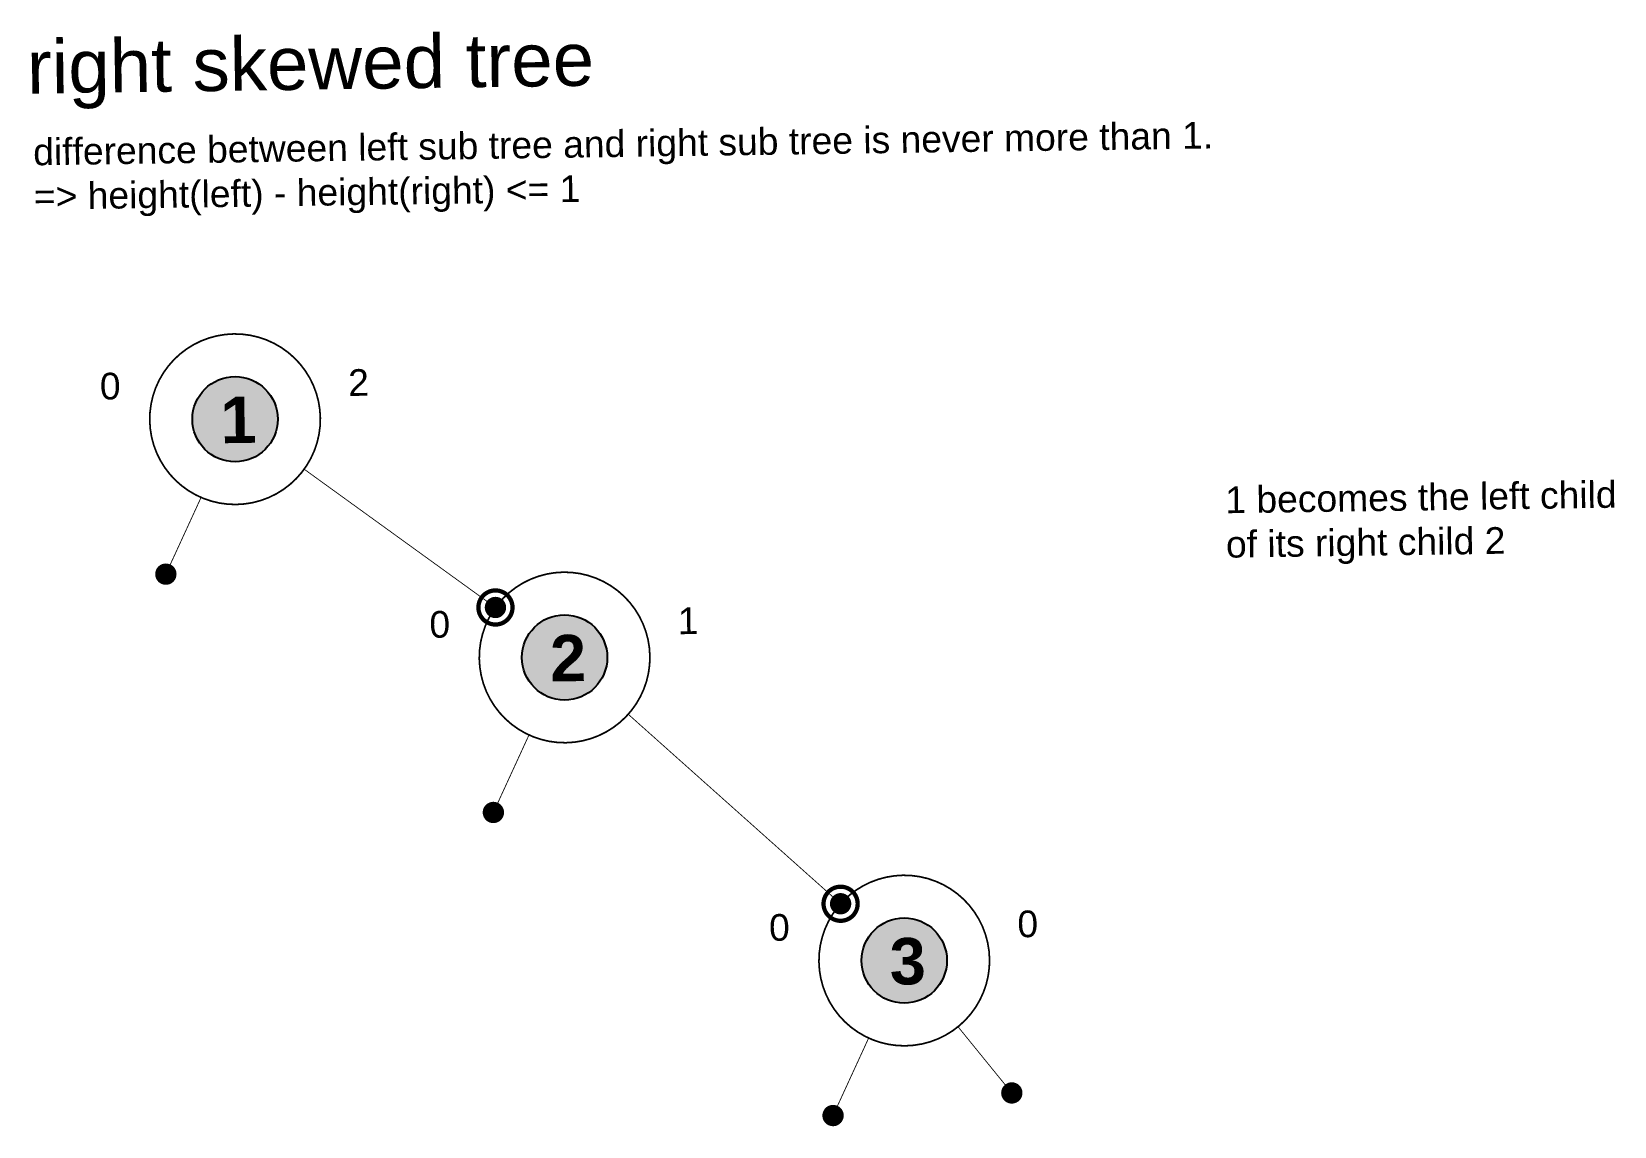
# Model space of a CAD drawing. Header units: millimetres. Extents: x -1100 to 21196, y 133430 to 144863.
# Drawn here: x 5810 to 6738, y 140595 to 141237 of the extents above; entities that cross this region are included whole.
import ezdxf

# ---------------------------------------------------------------- set-up
doc = ezdxf.new("R2010")
doc.units = ezdxf.units.MM
doc.linetypes.add('HIDDEN2', pattern=[4.7625, 3.175, -1.5875])
doc.styles.get("Standard").update_dxf_attribs({"font": 'arial.ttf'})

msp = doc.modelspace()

# ---------------------------------------------------------------- texts
at = {"attachment_point": 1, "rotation": 0.82155}
for s, width, insert, char_height in [('right skewed tree', 6766.3257, (5807.09, 141232), 31.2532), ('difference between left sub tree and right sub tree is never more than 1. \\P=> height(left) - height(right) <= 1', 715.8935, (5810.89, 141174.37), 15.6266), ('1 becomes the left child of its right child 2', 238.3911, (6509.6, 140970.35), 15.6266)]:
    msp.add_mtext_dynamic_manual_height_columns(s, width=width, gutter_width=12.5, heights=[0], dxfattribs=dict(at, insert=insert, char_height=char_height))
at = {"color": 11, "true_color": 0xf27172, "char_height": 15.63, "attachment_point": 1, "rotation": 0.82155}
for s, insert in [('0', (5849.96, 141037.03)), ('2', (5995.5, 141039.12)), ('0', (6043.1, 140897.32)), ('1', (6188.64, 140899.4)), ('0', (6242.17, 140719.6)), ('0', (6387.72, 140721.68))]:
    msp.add_mtext_dynamic_manual_height_columns(s, width=1020.5324, gutter_width=12.5, heights=[0], dxfattribs=dict(at, insert=insert))
at = {"color": 18, "true_color": 0x000000, "char_height": 27.2278, "width": 42.3379, "attachment_point": 1, "rotation": 0.82155}
for s, insert in [('{\\fArial|b1|i0|c0|p34;1}', (5920.58, 141022.99)), ('{\\fArial|b1|i0|c0|p34;2}', (6113.72, 140883.28)), ('{\\fArial|b1|i0|c0|p34;3}', (6312.8, 140705.56))]:
    msp.add_mtext(s, dxfattribs=dict(at, insert=insert))

# ---------------------------------------------------------------- blocks, each defined once
blk = doc.blocks.new('fgsdfg')
at = {"color": 152, "true_color": 0x2776bb, "const_width": 50}
for points in [[(200, 0, 1), (-200, 0)], [(200, 0, -1), (-200, 0)]]:
    blk.add_lwpolyline(points, format="xyb", dxfattribs=at)
blk = doc.blocks.new('tghfgh')
at = {"true_color": 0xf8991e}
h = blk.add_hatch(color=30, dxfattribs=at)
h.dxf.hatch_style = 1
h.paths.add_polyline_path([(-100, 0, 1), (100, 0, 1)])
at = {"color": 30, "true_color": 0xf8991e, "const_width": 50}
for points in [[(100, 0, 1), (-100, 0)], [(100, 0, -1), (-100, 0)]]:
    blk.add_lwpolyline(points, format="xyb", dxfattribs=at)

# ---------------------------------------------------------------- hatches: boundary and pattern name
at = {"true_color": 0xddb3d4}
h = msp.add_hatch(color=254, dxfattribs=at)
h.dxf.hatch_style = 1
h.paths.add_polyline_path([(5904.3, 141009.88, 1), (5954.31, 141009.88, 1)])
h = msp.add_hatch(color=254, dxfattribs=at)
h.dxf.hatch_style = 1
h.paths.add_polyline_path([(5904.3, 141009.88, 1), (5954.31, 141009.88, 1)])
h = msp.add_hatch(color=254, dxfattribs=at)
h.dxf.hatch_style = 1
h.paths.add_polyline_path([(6097.44, 140870.17, 1), (6147.45, 140870.17, 1)])
h = msp.add_hatch(color=254, dxfattribs=at)
h.dxf.hatch_style = 1
h.paths.add_polyline_path([(6296.52, 140692.45, 1), (6346.52, 140692.45, 1)])

# ---------------------------------------------------------------- linework, layer by layer
for points in [[(5879.3, 141009.16, 1, 1, -1), (5979.3, 141010.6, 1, 1, 1)], [(5879.3, 141009.16, 1, 1, 1), (5979.3, 141010.6, 1, 1, -1)]]:
    msp.add_lwpolyline(points, format="xyseb", close=True)
at = {"color": 51, "true_color": 0xf7f281, "const_width": 0.5}
for points in [[(5969.82, 140980.57), (6081.93, 140899.48)], [(6159.75, 140836.87), (6284.22, 140725.75)]]:
    msp.add_lwpolyline(points, dxfattribs=at)
at = {"color": 51, "linetype": 'HIDDEN2', "ltscale": 50, "true_color": 0xf7f281, "const_width": 0.5}
for points in [[(5909.61, 140964.46), (5888.75, 140919.02)], [(6101.58, 140824.72), (6080.72, 140779.28)], [(6300.66, 140647), (6279.8, 140601.56)], [(6353.04, 140653.63), (6384.57, 140614.81)]]:
    msp.add_lwpolyline(points, dxfattribs=at)
at = {"const_width": 1}
for points in [[(6072.45, 140869.45, -1), (6172.45, 140870.89)], [(6072.45, 140869.45, 1), (6172.45, 140870.89)], [(6271.52, 140691.73, -1), (6371.52, 140693.17)], [(6271.52, 140691.73, 1), (6371.52, 140693.17)]]:
    msp.add_lwpolyline(points, format="xyb", dxfattribs=at)
at = {"color": 254, "true_color": 0xddb3d4}
for centre in [(5929.3, 141009.88), (5929.3, 141009.88), (6122.45, 140870.17), (6321.52, 140692.45)]:
    msp.add_circle(centre, 25, dxfattribs=at)

# ---------------------------------------------------------------- block references
at = {"xscale": -0.05000514043477499, "yscale": 0.050005140434775, "zscale": 0.050005140434775, "rotation": 0.8215499083344914}
for p in [(5888.75, 140919.02), (6081.93, 140899.48), (6080.72, 140779.28), (6284.22, 140725.75), (6384.57, 140614.81), (6279.8, 140601.56)]:
    msp.add_blockref('tghfgh', p, dxfattribs=at)
at = {"color": 30, "true_color": 0xf8991e, "xscale": -0.05000514043477499, "yscale": 0.050005140434775, "zscale": 0.050005140434775, "rotation": 0.8215499083344914}
for p in [(6081.93, 140899.48), (6284.22, 140725.75)]:
    msp.add_blockref('fgsdfg', p, dxfattribs=at)

msp.set_redraw_order([(e.dxf.handle, doc.entitydb.next_handle()) for e in msp.query("TEXT MTEXT ATTDEF DIMENSION ARC_DIMENSION")])  # texts and dimensions are drawn at this point

doc.saveas('drawing.dxf')
